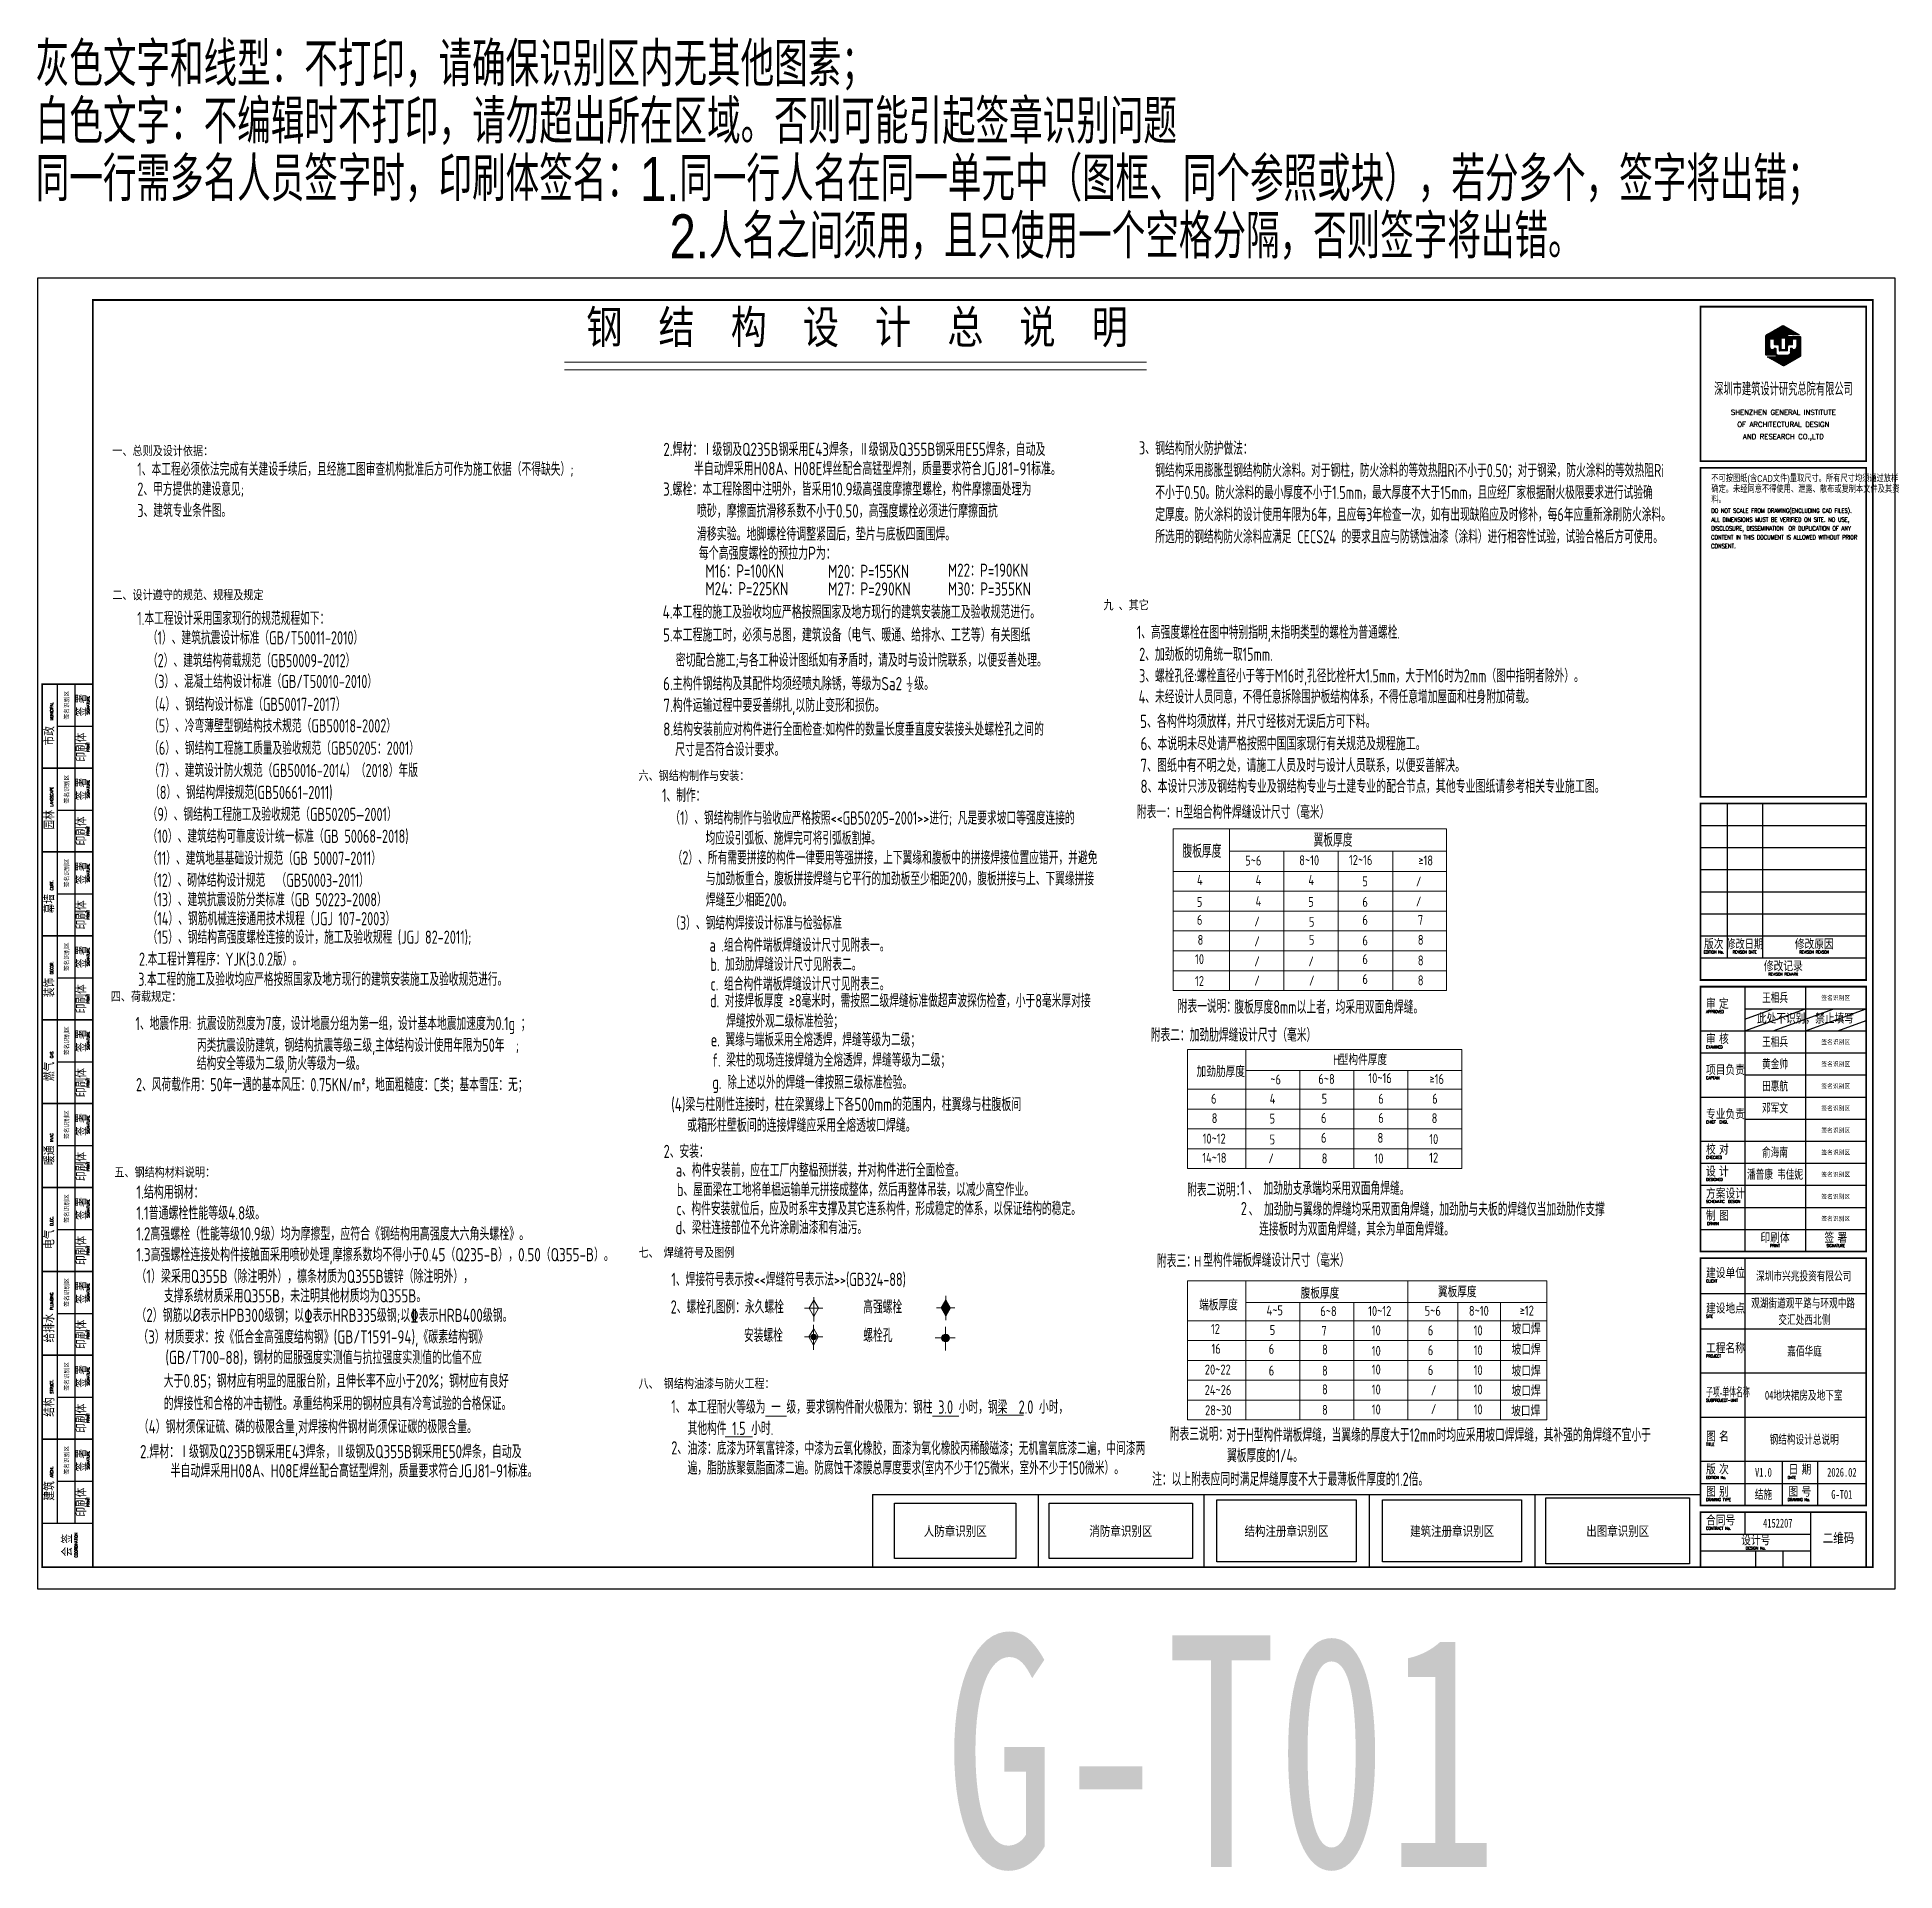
# Model space of a CAD drawing. Header units: millimetres. Extents: x 2983715 to 3067841, y -3476388 to -3393328.
import ezdxf
from ezdxf.enums import TextEntityAlignment as Align

# ---------------------------------------------------------------- set-up
doc = ezdxf.new("R2010")
doc.units = ezdxf.units.MM
doc.header["$LTSCALE"] = 1000
doc.layers.get('0').update_dxf_attribs({"linetype": 'CONTINUOUS'})
for name, color, linetype, lineweight in [('S-TEXT', 32, 'CONTINUOUS', 0), ('深绿线', 7, 'CONTINUOUS', 13), ('白线', 7, 'CONTINUOUS', 9), ('白色', 7, 'CONTINUOUS', 13), ('绿线', 3, 'CONTINUOUS', 5)]:
    doc.layers.add(name, color=color, linetype=linetype, lineweight=lineweight)
for name, color, linetype in [('TK', 4, 'CONTINUOUS'), ('TK-TEXT', 7, 'CONTINUOUS'), ('VHBoundary', 4, 'CONTINUOUS'), ('z-详图标注', 3, 'CONTINUOUS')]:
    doc.layers.add(name, color=color, linetype=linetype)
doc.layers.add('TK-MEMO', color=8, linetype='CONTINUOUS', plot=False)
doc.layers.add('TK-不打印', color=8, linetype='CONTINUOUS', plot=False)
doc.styles.add('-黑体', font='simhei.ttf', dxfattribs={"width": 0.8})
doc.styles.add('11', font='tssdeng.shx', dxfattribs={"width": 0.7, "bigfont": 'tssdchn.shx'})
doc.styles.add('80', font='tssdeng.shx', dxfattribs={"width": 0.8, "bigfont": 'tssdchn.shx'})
doc.styles.add('hzst', font='simsun.ttc', dxfattribs={"width": 0.7})
doc.styles.add('SADITK', font='sadixcsg.shx', dxfattribs={"bigfont": 'AllInOneBig.shx'})
doc.styles.add('SADITK-HT', font='simhei.ttf', dxfattribs={"width": 0.8})
doc.styles.add('SADITK-SX', font='simfang.ttf', dxfattribs={"width": 0.7})
doc.styles.add('SADITK-YW', font='romanc.shx', dxfattribs={"width": 0.7, "bigfont": 'AllInOneBig.shx'})
doc.styles.add('TSSD_Dimension', font='tssdeng.shx', dxfattribs={"width": 0.75, "bigfont": 'Hztxt.shx'})
doc.styles.add('阿茂', font='tssdeng.shx', dxfattribs={"width": 0.8, "bigfont": 'tssdchn.shx'})

msp = doc.modelspace()

# ---------------------------------------------------------------- texts
at = {"layer": 'S-TEXT', "linetype": 'Continuous', "style": 'hzst', "width": 0.7}
msp.add_text('G-T01', height=10500, dxfattribs=at).set_placement((3024835, -3476217))
at = {"layer": '白线'}
for s, height, style, width, p in [('2.焊材：Ⅰ级钢及Q235B钢采用E43焊条，Ⅱ级钢及Q355B钢采用E55焊条，自动及', 600, '阿茂', 0.75, (3012073, -3412302, -62)), ('半自动焊采用H08A、H08E焊丝配合高锰型焊剂，质量要求符合JGJ81-91标准。', 600, '阿茂', 0.75, (3013457, -3413172, -62)), ('3.螺栓：本工程除图中注明外，皆采用10.9级高强度摩擦型螺栓，构件摩擦面处理为', 600, '阿茂', 0.75, (3012061, -3414101, -62)), ('喷砂，摩擦面抗滑移系数不小于0.50，高强度螺栓必须进行摩擦面抗', 600, '阿茂', 0.75, (3013592, -3415089, -62)), ('滑移实验。地脚螺栓待调整紧固后，垫片与底板四面围焊。', 600, '阿茂', 0.75, (3013592, -3416135, -62)), ('每个高强度螺栓的预拉力P为：', 600, '阿茂', 0.75, (3013679, -3417004, -62)), ('M16：P=100KN', 600, '阿茂', 0.75, (3013976, -3417811, -62)), ('M22：P=190KN', 600, '阿茂', 0.75, (3024957, -3417773, -62)), ('M24：P=225KN', 600, '阿茂', 0.75, (3013976, -3418609, -62)), ('M20：P=155KN', 600, '阿茂', 0.75, (3019535, -3417826, -62)), ('M27：P=290KN', 600, '阿茂', 0.75, (3019535, -3418623, -62)), ('M30：P=355KN', 600, '阿茂', 0.75, (3024955, -3418623, -62)), ('4.本工程的施工及验收均应严格按照国家及地方现行的建筑安装施工及验收规范进行。', 600, '阿茂', 0.75, (3012040, -3419666, -62)), ('5.本工程施工时，必须与总图，建筑设备（电气、暖通、给排水、工艺等）有关图纸', 600, '阿茂', 0.75, (3012057, -3420706, -62)), ('密切配合施工;与各工种设计图纸如有矛盾时，请及时与设计院联系，以便妥善处理。', 600, '阿茂', 0.75, (3012634, -3421850, -62)), ('6.主构件钢结构及其配件均须经喷丸除锈，等级为Sa2  级。', 600, '阿茂', 0.75, (3012062, -3422911, -62)), ('7.构件运输过程中要妥善绑扎,以防止变形和损伤。', 600, '阿茂', 0.75, (3012075, -3423893, -62)), ('8.结构安装前应对构件进行全面检查:如构件的数量长度垂直度安装接头处螺栓孔之间的', 600, '阿茂', 0.75, (3012066, -3424975, -62)), ('5、各构件均须放样，并尺寸经核对无误后方可下料。', 600, '阿茂', 0.75, (3033664, -3424623, -62)), ('尺寸是否符合设计要求。', 600, '阿茂', 0.75, (3012605, -3425898, -62)), ('6、本说明未尽处请严格按照中国国家现行有关规范及规程施工。', 600, '阿茂', 0.75, (3033683, -3425630, -62)), ('7、图纸中有不明之处，请施工人员及时与设计人员联系，以便妥善解决。', 600, '阿茂', 0.75, (3033678, -3426616, -62)), ('8、本设计只涉及钢结构专业及钢结构专业与土建专业的配合节点，其他专业图纸请参考相关专业施工图。', 600, '阿茂', 0.75, (3033678, -3427565, -62)), ('H', 482, '80', 0.8, (3035282, -3428676, -62)), ('H', 482, '80', 0.8, (3042400, -3439894, -62)), ('(4)梁与柱刚性连接时，柱在梁翼缘上下各500mm的范围内，柱翼缘与柱腹板间', 600, '阿茂', 0.75, (3012429, -3441972, -62)), ('或箱形柱壁板间的连接焊缝应采用全熔透坡口焊缝。', 600, '阿茂', 0.75, (3013151, -3442916, -62)), ('1.结构用钢材：', 600, '阿茂', 0.75, (2988209, -3445948, -11)), ('1.1普通螺栓性能等级4.8级。', 600, '阿茂', 0.75, (2988209, -3446891, -11)), ('1.2高强螺栓（性能等级10.9级）均为摩擦型，应符合《钢结构用高强度大六角头螺栓》。', 600, '阿茂', 0.75, (2988209, -3447834, -11)), ('1.3高强螺栓连接处构件接触面采用喷砂处理,摩擦系数均不得小于0.45（Q235-B），0.50（Q355-B）。', 600, '阿茂', 0.75, (2988209, -3448778, -11)), ('（1）梁采用Q355B（除注明外），檩条材质为Q355B镀锌（除注明外），', 600, '阿茂', 0.75, (2988209, -3449761, -11)), ('H', 482, '80', 0.8, (3036115, -3449021, -62)), ('支撑系统材质采用Q355B，未注明其他材质均为Q355B。', 600, '阿茂', 0.75, (2989454, -3450640, -11)), ('（2）钢筋以%%C表示HPB300级钢；以%%131表示HRB335级钢;以%%132表示HRB400级钢。', 600, '阿茂', 0.75, (2988208, -3451525, -11)), ('（3）材质要求：按《低合金高强度结构钢》(GB/T1591-94),《碳素结构钢》', 600, '阿茂', 0.75, (2988291, -3452503, -62)), ('(GB/T700-88)，钢材的屈服强度实测值与抗拉强度实测值的比值不应', 600, '阿茂', 0.75, (2989525, -3453433, -62)), ('大于0.85；钢材应有明显的屈服台阶，且伸长率不应小于20%%%；钢材应有良好', 600, '阿茂', 0.75, (2989444, -3454499, -62)), ('的焊接性和合格的冲击韧性。承重结构采用的钢材应具有冷弯试验的合格保证。', 600, '阿茂', 0.75, (2989444, -3455521, -62)), ('（4）钢材须保证硫、磷的极限含量,对焊接构件钢材尚须保证碳的极限含量。', 600, '阿茂', 0.75, (2988314, -3456573, -62)), ('2.焊材：Ⅰ级钢及Q235B钢采用E43焊条，Ⅱ级钢及Q355B钢采用E50焊条，自动及', 600, '阿茂', 0.75, (2988374, -3457697)), ('半自动焊采用H08A、H08E焊丝配合高锰型焊剂，质量要求符合JGJ81-91标准。', 600, '阿茂', 0.75, (2989758, -3458568))]:
    msp.add_text(s, height=height, dxfattribs=dict(at, style=style, width=width)).set_placement(p)
at = {"layer": '白线', "linetype": 'Continuous', "width": 0.7}
for s, height, style, p in [('3、', 600, 'TSSD_Dimension', (3033611, -3412232, -62)), ('钢结构耐火防护做法：', 600, 'TSSD_Dimension', (3034348, -3412255, -62)), ('1、本工程必须依法完成有关建设手续后，且经施工图审查机构批准后方可作为施工依据（不得缺失）;', 600, '11', (2988251, -3413199, -62)), ('钢结构采用膨胀型钢结构防火涂料。对于钢柱，防火涂料的等效热阻Ri不小于0.50；对于钢梁，防火涂料的等效热阻Ri', 600, 'TSSD_Dimension', (3034348, -3413255, -62)), ('2、甲方提供的建设意见;', 600, '11', (2988251, -3414100, -62)), ('不小于0.50。防火涂料的最小厚度不小于1.5mm，最大厚度不大于15mm，且应经厂家根据耐火极限要求进行试验确', 600, 'TSSD_Dimension', (3034348, -3414255, -62)), ('3、建筑专业条件图。', 600, '11', (2988251, -3415069, -62)), ('定厚度。防火涂料的设计使用年限为6年，且应每3年检查一次，如有出现缺陷应及时修补，每6年应重新涂刷防火涂料。', 600, 'TSSD_Dimension', (3034348, -3415255, -62)), ('所选用的钢结构防火涂料应满足 CECS24 的要求且应与防锈蚀油漆（涂料）进行相容性试验，试验合格后方可使用。', 600, 'TSSD_Dimension', (3034348, -3416255, -62)), ('1.本工程设计采用国家现行的规范规程如下：', 600, '11', (2988251, -3419957, -62)), ('（1）、建筑抗震设计标准（GB/T50011-2010）', 600, 'TSSD_Dimension', (2988727, -3420836, -62)), ('1、高强度螺栓在图中特别指明,未指明类型的螺栓为普通螺栓.', 600, 'TSSD_Dimension', (3033511, -3420584, -62)), ('（2）、建筑结构荷载规范（GB50009-2012）', 600, 'TSSD_Dimension', (2988731, -3421868, -62)), ('2、加劲板的切角统一取15mm.', 600, 'TSSD_Dimension', (3033620, -3421584, -62)), ('（3）、混凝土结构设计标准（GB/T50010-2010）', 600, 'TSSD_Dimension', (2988759, -3422813, -62)), ('3、螺栓孔径:螺栓直径小于等于M16时,孔径比栓杆大1.5mm，大于M16时为2mm（图中指明者除外）。', 600, 'TSSD_Dimension', (3033617, -3422558, -62)), ('1', 300, 'TSSD_Dimension', (3023155, -3422583, -113)), ('2', 300, 'TSSD_Dimension', (3023155, -3422976, -113)), ('4、未经设计人员同意，不得任意拆除围护板结构体系，不得任意增加屋面和柱身附加荷载。', 600, 'TSSD_Dimension', (3033597, -3423507, -62)), ('（4）、钢结构设计标准（GB50017-2017）', 600, 'TSSD_Dimension', (2988787, -3423850, -62)), ('（5）、冷弯薄壁型钢结构技术规范（GB50018-2002）', 600, 'TSSD_Dimension', (2988786, -3424823, -62)), ('（6）、钢结构工程施工质量及验收规范（GB50205：2001）', 600, 'TSSD_Dimension', (2988789, -3425834, -62)), ('（7）、建筑设计防火规范（GB50016-2014）（2018）年版', 600, 'TSSD_Dimension', (2988796, -3426844, -62)), ('（8）、钢结构焊接规范(GB50661-2011)', 600, 'TSSD_Dimension', (2988828, -3427840, -62)), ('1、制作：', 600, 'TSSD_Dimension', (3012012, -3427973, 1039)), ('附表一：', 600, 'TSSD_Dimension', (3033513, -3428727, -62)), ('型组合构件焊缝设计尺寸（毫米）', 600, 'TSSD_Dimension', (3035620, -3428732, -62)), ('（9）、钢结构工程施工及验收规范（GB50205—2001）', 600, 'TSSD_Dimension', (2988719, -3428834, -62)), ('（1）、钢结构制作与验收应严格按照<<GB50205-2001>>进行; 凡是要求坡口等强度连接的', 600, 'TSSD_Dimension', (3012389, -3428997, -113)), ('（10）、建筑结构可靠度设计统一标准（GB 50068-2018)', 600, 'TSSD_Dimension', (2988719, -3429825, -62)), ('均应设引弧板、施焊完可将引弧板割掉。', 600, 'TSSD_Dimension', (3013982, -3429913, -113)), ('翼板厚度', 600, 'TSSD_Dimension', (3041518, -3429996, -62)), ('（11）、建筑地基基础设计规范（GB 50007-2011）', 600, 'TSSD_Dimension', (2988719, -3430822, -62)), (' （2）、所有需要拼接的构件一律要用等强拼接，上下翼缘和腹板中的拼接焊接位置应错开，并避免', 600, 'TSSD_Dimension', (3012237, -3430800, -113)), ('腹板厚度', 600, 'TSSD_Dimension', (3035580, -3430501, -62)), ('（12）、砌体结构设计规范  （GB50003-2011）', 600, 'TSSD_Dimension', (2988719, -3431818, -62)), ('与加劲板重合，腹板拼接焊缝与它平行的加劲板至少相距200，腹板拼接与上、下翼缘拼接', 600, 'TSSD_Dimension', (3014000, -3431748, -113)), ('（13）、建筑抗震设防分类标准（GB 50223-2008）', 600, 'TSSD_Dimension', (2988719, -3432696, -62)), ('焊缝至少相距200。', 600, 'TSSD_Dimension', (3014000, -3432709, -113)), ('（14）、钢筋机械连接通用技术规程（JGJ 107-2003）', 600, 'TSSD_Dimension', (2988719, -3433557, -62)), ('（3）、钢结构焊接设计标准与检验标准', 600, 'TSSD_Dimension', (3012382, -3433754, -113)), ('（15）、钢结构高强度螺栓连接的设计，施工及验收规程 (JGJ 82-2011);', 600, 'TSSD_Dimension', (2988719, -3434396, -62)), ('2.本工程计算程序：YJK(3.0.2版）。', 600, '11', (2988324, -3435390, -11)), ('a .组合构件端板焊缝设计尺寸见附表一。', 600, 'TSSD_Dimension', (3014163, -3434756, -113)), ('3.本工程的施工及验收均应严格按照国家及地方现行的建筑安装施工及验收规范进行。', 600, '11', (2988290, -3436303, -11)), ('b. 加劲肋焊缝设计尺寸见附表二。', 600, 'TSSD_Dimension', (3014203, -3435624, -113)), ('c. 组合构件端板焊缝设计尺寸见附表三。', 600, 'TSSD_Dimension', (3014208, -3436514, -113)), ('d. 对接焊板厚度 ≥8毫米时，需按照二级焊缝标准做超声波探伤检查，小于8毫米厚对接', 600, 'TSSD_Dimension', (3014187, -3437278, -113)), ('附表一说明：', 600, 'TSSD_Dimension', (3035364, -3437530, -62)), (' 腹板厚度8mm以上者，均采用双面角焊缝。', 600, 'TSSD_Dimension', (3037676, -3437562, -62)), ('1、地震作用: 抗震设防烈度为7度，设计地震分组为第一组，设计基本地震加速度为0.1g ；', 600, 'TSSD_Dimension', (2988168, -3438306, -62)), ('焊缝按外观二级标准检验；', 600, 'TSSD_Dimension', (3014919, -3438197, -113)), ('附表二：加劲肋焊缝设计尺寸（毫米）', 600, 'TSSD_Dimension', (3034143, -3438830, -62)), ('丙类抗震设防建筑，钢结构抗震等级三级,主体结构设计使用年限为50年  ;', 600, 'TSSD_Dimension', (2990947, -3439291, -62)), ('e. 翼缘与端板采用全熔透焊，焊缝等级为二级；', 600, 'TSSD_Dimension', (3014219, -3439043, -113)), ('结构安全等级为二级,防火等级为一级。', 600, 'TSSD_Dimension', (2990947, -3440116, -62)), (' f. 梁柱的现场连接焊缝为全熔透焊，焊缝等级为二级；', 600, 'TSSD_Dimension', (3014033, -3439963, -113)), ('加劲肋厚度', 500, 'TSSD_Dimension', (3036222, -3440431, -62)), ('型构件厚度', 500, 'TSSD_Dimension', (3042659, -3439894, -62)), ('2、风荷载作用：50年一遇的基本风压：0.75KN/m%%1402%%141，地面粗糙度：C类；基本雪压：无；', 600, 'TSSD_Dimension', (2988192, -3441076, -62)), ('g. 除上述以外的焊缝一律按照三级标准检验。', 600, 'TSSD_Dimension', (3014291, -3440975, -113)), ('2、安装：', 600, 'TSSD_Dimension', (3012089, -3444100, -113)), ('a、构件安装前，应在工厂内整榀预拼装，并对构件进行全面检查。', 600, 'TSSD_Dimension', (3012639, -3444949, -113)), ('b、屋面梁在工地将单榀运输单元拼接成整体，然后再整体吊装，以减少高空作业。', 600, 'TSSD_Dimension', (3012687, -3445828, -113)), ('附表二说明：', 600, 'TSSD_Dimension', (3035789, -3445841, -62)), ('1', 600, 'TSSD_Dimension', (3038203, -3445758, -62)), ('、 加劲肋支承端均采用双面角焊缝。', 600, 'TSSD_Dimension', (3038551, -3445776, -62)), ('c、构件安装就位后，应及时系牢支撑及其它连系构件，形成稳定的体系，以保证结构的稳定。', 600, 'TSSD_Dimension', (3012664, -3446691, -113)), ('2', 600, 'TSSD_Dimension', (3038224, -3446687, -62)), ('、 加劲肋与翼缘的焊缝均采用双面角焊缝，加劲肋与夫板的焊缝仅当加劲肋作支撑', 600, 'TSSD_Dimension', (3038577, -3446720, -62)), ('d、梁柱连接部位不允许涂刷油漆和有油污。', 600, 'TSSD_Dimension', (3012629, -3447550, -113)), ('连接板时为双面角焊缝，其余为单面角焊缝。', 600, 'TSSD_Dimension', (3039053, -3447617, -62)), ('附表三：', 600, 'TSSD_Dimension', (3034427, -3449066, -62)), ('型构件端板焊缝设计尺寸（毫米）', 600, 'TSSD_Dimension', (3036525, -3449030, -62)), ('1、焊接符号表示按<<焊缝符号表示法>>(GB324-88)', 600, 'TSSD_Dimension', (3012437, -3449898, -62)), ('腹板厚度', 500, 'TSSD_Dimension', (3040933, -3450470, -62)), ('翼板厚度', 500, 'TSSD_Dimension', (3047151, -3450409, -62)), ('2、螺栓孔图例：永久螺栓                       ', 600, 'TSSD_Dimension', (3012406, -3451143, -62)), (' 高强螺栓', 600, 'TSSD_Dimension', (3020872, -3451143, -62)), ('端板厚度', 500, 'TSSD_Dimension', (3036338, -3451003, -62)), ('坡口焊', 500, 'TSSD_Dimension', (3050487, -3452092, -62)), (' 安装螺栓                         ', 600, 'TSSD_Dimension', (3015467, -3452437, -62)), (' 螺栓孔', 600, 'TSSD_Dimension', (3020872, -3452434, -62)), ('坡口焊', 500, 'TSSD_Dimension', (3050487, -3453020, -62)), ('坡口焊', 500, 'TSSD_Dimension', (3050487, -3453995, -62)), ('1、', 600, 'TSSD_Dimension', (3012432, -3455656, -62)), ('本工程耐火等级为%%U 一 %%U级，要求钢构件耐火极限为：钢柱%%U 3.0 %%U小时，钢梁  2.0 小时，', 600, 'TSSD_Dimension', (3013169, -3455679, -62)), ('坡口焊', 500, 'TSSD_Dimension', (3050487, -3454895, -62)), ('坡口焊', 500, 'TSSD_Dimension', (3050471, -3455803, -62)), ('其他构件 1.5 小时. ', 600, 'TSSD_Dimension', (3013169, -3456648, -62)), ('附表三说明：', 600, 'TSSD_Dimension', (3035006, -3456907, -62)), ('对于H型构件端板焊缝，当翼缘的厚度大于12mm时均应采用坡口焊焊缝，其补强的角焊缝不宜小于', 600, 'TSSD_Dimension', (3037578, -3456945, -62)), ('2、', 600, 'TSSD_Dimension', (3012432, -3457528, -62)), ('油漆：底漆为环氧富锌漆，中漆为云氧化橡胶，面漆为氧化橡胶丙稀酸磁漆；无机富氧底漆二遍，中间漆两', 600, 'TSSD_Dimension', (3013169, -3457550, -62)), ('翼板厚度的1/4。', 600, 'TSSD_Dimension', (3037599, -3457881, -62)), ('遍，脂肪族聚氨脂面漆二遍。防腐蚀干漆膜总厚度要求(室内不少于125微米，室外不少于150微米）。', 600, 'TSSD_Dimension', (3013169, -3458437, -62)), ('注：以上附表应同时满足焊缝厚度不大于最薄板件厚度的1.2倍。', 600, 'TSSD_Dimension', (3034209, -3458950, -62))]:
    msp.add_text(s, height=height, dxfattribs=dict(at, style=style)).set_placement(p)
at = {"layer": '白色', "color": 4, "style": '-黑体', "width": 0.8}
msp.add_text('钢  结  构  设  计  总  说  明', height=1500, dxfattribs=at).set_placement((3020845, -3406454, -62), align=Align.MIDDLE_CENTER)
at = {"layer": '白色', "color": 3, "style": '-黑体', "width": 0.8}
for s, height, p in [('一、总则及设计依据：', 418.2, (2987121, -3412265, -62)), ('二、设计遵守的规范、规程及规定', 418.18, (2987121, -3418794, -62)), ('九 、其它', 418.2, (3032004, -3419250, -62)), ('六、钢结构制作与安装：', 418.18, (3010950, -3426980, -62)), ('四、荷载规定：', 418.2, (2987051, -3436983, -62)), ('五、钢结构材料说明：', 418.2, (2987210, -3444940, -62)), ('七、 焊缝符号及图例', 418.2, (3010950, -3448580, -62)), ('八、 钢结构油漆与防火工程：', 418.18, (3010950, -3454515, -62))]:
    msp.add_text(s, height=height, dxfattribs=at).set_placement(p)
at = {"layer": '绿线', "style": '阿茂', "width": 0.8}
for s, p in [('5~6', (3038422, -3430850, -62)), ('8~10', (3040869, -3430838, -62)), ('12~16', (3043120, -3430825, -62)), ('%%14718', (3046263, -3430846, -62)), ('4', (3036239, -3431732, -62)), ('4', (3038893, -3431732, -62)), ('4', (3041284, -3431732, -62)), ('5', (3043725, -3431790, -62)), ('/', (3046155, -3431800, -62)), ('5', (3036230, -3432722, -62)), ('4', (3038893, -3432693, -62)), ('5', (3041276, -3432722, -62)), ('6', (3043730, -3432722, -62)), ('/', (3046155, -3432704, -62)), ('6', (3036235, -3433538, -62)), ('/', (3038835, -3433610, -62)), ('5', (3041305, -3433626, -62)), ('6', (3043730, -3433538, -62)), ('7', (3046239, -3433538, -62)), ('8', (3036265, -3434442, -62)), ('5', (3041305, -3434442, -62)), ('6', (3043730, -3434471, -62)), ('8', (3046239, -3434442, -62)), ('10', (3036151, -3435316, -62)), ('/', (3038835, -3434510, -62)), ('6', (3043730, -3435316, -62)), ('/', (3038835, -3435414, -62)), ('/', (3041284, -3435414, -62)), ('8', (3046239, -3435374, -62)), ('12', (3036151, -3436307, -62)), ('/', (3038835, -3436288, -62)), ('/', (3041314, -3436288, -62)), ('6', (3043730, -3436219, -62)), ('8', (3046239, -3436277, -62)), ('~6', (3039559, -3440765, -62)), ('6~8', (3041735, -3440743, -62)), ('10~16', (3043999, -3440705, -62)), ('%%14716', (3046770, -3440745, -62)), ('6', (3036873, -3441638, -62)), ('4', (3039532, -3441640, -62)), ('5', (3041885, -3441638, -62)), ('6', (3044448, -3441638, -62)), ('6', (3046887, -3441638, -62)), ('8', (3036904, -3442520, -62)), ('5', (3039523, -3442536, -62)), ('6', (3041854, -3442510, -62)), ('6', (3044448, -3442510, -62)), ('8', (3046865, -3442520, -62)), ('10~12', (3036493, -3443447, -62)), ('5', (3039523, -3443486, -62)), ('6', (3041854, -3443408, -62)), ('8', (3044414, -3443411, -62)), ('10', (3046757, -3443468, -62)), ('14~18', (3036479, -3444314, -62)), ('/', (3039473, -3444337, -62)), ('8', (3041885, -3444342, -62)), ('10', (3044275, -3444341, -62)), ('12', (3046755, -3444307, -62)), ('4~5', (3039388, -3451226, -62)), ('6~8', (3041822, -3451263, -62)), ('10~12', (3043990, -3451255, -62)), ('5~6', (3046550, -3451247, -62)), ('8~10', (3048552, -3451247, -62)), ('%%14712', (3050853, -3451238, -62)), ('12', (3036870, -3452067, -62)), ('5', (3039532, -3452114, -62)), ('10', (3044154, -3452131, -62)), ('6', (3046692, -3452131, -62)), ('10', (3048766, -3452131, -62)), ('16', (3036895, -3452963, -62)), ('6', (3039487, -3452971, -62)), ('7', (3041869, -3452155, -62)), ('8', (3041901, -3453000, -62)), ('10', (3044154, -3453059, -62)), ('6', (3046692, -3453031, -62)), ('10', (3048766, -3453031, -62)), ('20~22', (3036594, -3453907, -62)), ('6', (3039487, -3453952, -62)), ('8', (3041901, -3453955, -62)), ('10', (3044154, -3453908, -62)), ('6', (3046692, -3453931, -62)), ('10', (3048766, -3453931, -62)), ('24~26', (3036586, -3454834, -62)), ('8', (3041901, -3454804, -62)), ('10', (3044154, -3454810, -62)), ('/', (3046831, -3454848, -62)), ('10', (3048765, -3454810, -62)), ('28~30', (3036603, -3455749, -62)), ('8', (3041901, -3455732, -62)), ('10', (3044154, -3455712, -62)), ('/', (3046831, -3455697, -62)), ('10', (3048765, -3455712, -62))]:
    msp.add_text(s, height=450, dxfattribs=at).set_placement(p)

# ---------------------------------------------------------------- blocks, each defined once
blk = doc.blocks.new('template_31-施工图_A1_A1_0.0000_96bfb8f6bf39ce896c2a6bb48d8e90ee')
at = {"layer": 'TK'}
h = blk.add_hatch(dxfattribs=at)
h.set_pattern_fill('ANSI31', color=256, scale=0.01)
h.set_pattern_definition([(45, (-99.879704, 188.385258), (-0.01122532015, 0.01122532015), [])])
h.paths.add_polyline_path([(792.5, 568.33), (797.81, 568.33), (791, 572.26, 0.267949), (790, 572.26), (783, 568.22, 0.267949), (782.5, 567.36), (782.5, 559.09), (787.3, 559.09), (787.3, 558.29), (783.19, 558.29), (790, 554.36, 0.267949), (791, 554.36), (798.5, 558.69), (798.5, 567.53), (792.5, 567.53)])
h.paths.add_polyline_path([(789.45, 566.74), (791.55, 566.74), (791.55, 561.54), (789.45, 561.54)], flags=16)
h.paths.add_polyline_path([(786.35, 566.24), (786.35, 563.74), (787.9, 563.74, -0.447181), (788.55, 563.19), (788.55, 560.94), (790.5, 560.94), (792.45, 560.94), (792.45, 563.16, -0.463799), (793.1, 563.74), (794.65, 563.74), (794.65, 566.24), (796.55, 566.24), (796.55, 562.79, -0.414214), (795.3, 561.54), (794.65, 561.54), (794.65, 562.24), (793.75, 562.24), (793.75, 560.29, -0.414214), (792.5, 559.04), (790.5, 559.04), (788.5, 559.04, -0.414214), (787.25, 560.29), (787.25, 562.24), (786.35, 562.24), (786.35, 561.54), (785.7, 561.54, -0.414214), (784.45, 562.79), (784.45, 566.24)], flags=16)
for p, q in [((2, 30), (2, 410)), ((9, 30), (9, 410)), ((17, 30), (17, 410)), ((9, 391), (25, 391)), ((765, 356), (765, 286)), ((781, 356), (781, 286)), ((9, 353), (25, 353)), ((753, 346), (828, 346)), ((753, 336), (828, 336)), ((753, 326), (828, 326)), ((9, 315), (25, 315)), ((753, 316), (828, 316)), ((753, 306), (828, 306)), ((753, 296), (828, 296)), ((753, 286), (828, 286)), ((9, 277), (25, 277)), ((773, 273), (773, 153)), ((800.5, 273), (800.5, 153)), ((773, 263), (828, 263)), ((753, 253), (828, 253)), ((9, 239), (25, 239)), ((753, 243), (828, 243)), ((773, 233), (828, 233)), ((753, 223), (828, 223)), ((773, 213), (828, 213)), ((753, 203), (828, 203)), ((9, 201), (25, 201)), ((753, 193), (828, 193)), ((753, 183), (828, 183)), ((753, 173), (828, 173)), ((9, 163), (25, 163)), ((753, 163), (828, 163)), ((773, 150), (773, 38)), ((753, 134), (828, 134)), ((9, 125), (25, 125)), ((753, 118), (828, 118)), ((753, 98), (828, 98)), ((9, 87), (25, 87)), ((753, 78), (828, 78)), ((753, 58), (828, 58)), ((790, 58), (790, 38)), ((806, 58), (806, 38)), ((9, 49), (25, 49)), ((753, 48), (828, 48)), ((773, 35), (773, 25)), ((803, 10), (803, 35)), ((753, 25), (803, 25)), ((753, 17.5), (803, 17.5)), ((778, 10), (778, 17.5)), ((790.5, 10), (790.5, 17.5))]:
    blk.add_line(p, q, dxfattribs=at)
for points in [[(0, 594), (841, 594), (841, 0), (0, 0)], [(2, 372), (25, 372), (25, 410), (2, 410)], [(2, 334), (25, 334), (25, 372), (2, 372)], [(2, 296), (25, 296), (25, 334), (2, 334)], [(2, 258), (25, 258), (25, 296), (2, 296)], [(2, 220), (25, 220), (25, 258), (2, 258)], [(2, 182), (25, 182), (25, 220), (2, 220)], [(2, 144), (25, 144), (25, 182), (2, 182)], [(2, 106), (25, 106), (25, 144), (2, 144)], [(2, 68), (25, 68), (25, 106), (2, 106)], [(2, 30), (25, 30), (25, 68), (2, 68)]]:
    blk.add_lwpolyline(points, close=True, dxfattribs=at)
at = {"layer": 'TK', "const_width": 0.8}
blk.add_lwpolyline([(25, 584), (25, 10), (831, 10), (831, 584)], close=True, dxfattribs=at)
at = {"layer": 'TK', "color": 4, "const_width": 0.8}
for points in [[(753, 581), (828, 581), (828, 511), (753, 511)], [(753, 359), (828, 359), (828, 508), (753, 508)], [(25, 10), (2, 10), (2, 410), (25, 410)], [(753, 276), (828, 276), (828, 356), (753, 356)], [(753, 153), (828, 153), (828, 273), (753, 273)], [(753, 38), (828, 38), (828, 150), (753, 150)], [(753, 35), (828, 35), (828, 10), (753, 10)]]:
    blk.add_lwpolyline(points, close=True, dxfattribs=at)
at = {"layer": 'TK-MEMO'}
for points in [[(388, 39), (443, 39), (443, 14), (388, 14)], [(458, 39), (523, 39), (523, 14), (458, 14)], [(534, 40.5), (597, 40.5), (597, 12.5), (534, 12.5)], [(609, 40.5), (672, 40.5), (672, 12.5), (609, 12.5)], [(683, 41.5), (748, 41.5), (748, 11.5), (683, 11.5)]]:
    blk.add_lwpolyline(points, close=True, dxfattribs=at)
at = {"layer": 'TK-不打印'}
for p, q in [((773, 253), (800.5, 263)), ((773, 258.32), (785.87, 263)), ((785.87, 253), (813.37, 263)), ((800.5, 253), (828, 263)), ((815.13, 253), (828, 257.68)), ((378, 43), (753, 43)), ((378, 43), (378, 10)), ((453, 43), (453, 10)), ((528, 43), (528, 10)), ((603, 43), (603, 10)), ((678, 43), (678, 10))]:
    blk.add_line(p, q, dxfattribs=at)
at = {"layer": 'VHBoundary'}
blk.add_lwpolyline([(0, 594), (841, 594), (841, 0), (0, 0)], close=True, dxfattribs=at)
at = {"layer": 'TK'}
for s, height, style, width, p in [('深圳市建筑设计研究总院有限公司 ', 5.2, 'SADITK-HT', 0.575, (791.6, 541.3)), ('EDITION No.', 1.3, 'SADITK-YW', 0.8, (759, 288)), ('修改日期', 4, 'SADITK', 0.8, (773, 290)), ('REVISON DATE', 1.3, 'SADITK-YW', 0.8, (773, 288)), ('REVISON REASON', 1.3, 'SADITK-YW', 0.9, (804.5, 288)), ('REVISON REMARK', 1.3, 'SADITK-YW', 0.9, (790.5, 278)), ('PRINT', 1.3, 'SADITK-YW', 0.9, (786.75, 155)), ('SIGNATURE', 1.3, 'SADITK-YW', 0.9, (814.25, 155)), ('DESIGN No.', 1.3, 'SADITK-YW', 0.9, (778, 18))]:
    blk.add_text(s, height=height, dxfattribs=dict(at, style=style, width=width)).set_placement(p, align=Align.CENTER)
for s, height, style, p in [('SHENZHEN GENERAL INSTITUTE', 2.3, 'SADITK-YW', (790.5, 532)), ('OF ARCHITECTURAL DESIGN', 2.3, 'SADITK-YW', (790.5, 526.5)), ('AND RESEARCH CO.,LTD', 2.3, 'SADITK-YW', (790.5, 521)), ('版次', 4, 'SADITK', (759, 290)), ('修改原因', 4, 'SADITK', (804.5, 290)), ('修改记录', 4, 'SADITK', (790.5, 280)), ('印刷体', 4, 'SADITK', (786.75, 157)), ('签 署', 4, 'SADITK', (814.25, 157)), ('日 期', 4, 'SADITK', (798, 52)), ('图 号', 4, 'SADITK', (798, 42)), ('设计号', 4, 'SADITK', (778, 20))]:
    blk.add_text(s, height=height, dxfattribs=dict(at, style=style)).set_placement(p, align=Align.CENTER)
for s, height, style, width, p in [('不可按图纸(含CAD文件)量取尺寸。所有尺寸均须通过放样', 3.15, 'SADITK', 0.8, (757.86, 501.57)), ('确定。未经同意不得使用、泄露、散布或复制本文件及其资', 3.15, 'SADITK', 0.8, (757.9, 496.75)), ('料。', 3.15, 'SADITK', 0.8, (757.9, 491.97)), ('DO NOT SCALE FROM DRAWING(ENCLUDING CAD FILES).', 2, 'SADITK-YW', 0.7, (757.87, 487.62)), ('ALL DIMENSIONS MUST BE VERIFIED ON SITE. NO USE,', 2, 'SADITK-YW', 0.7, (757.93, 483.54)), ('DISCLOSURE, DISSEMINATION  OR DUPLICATION OF ANY', 2, 'SADITK-YW', 0.7, (757.87, 479.54)), ('CONTENT IN THIS DOCUMENT IS ALLOWED WITHOUT PRIOR', 2, 'SADITK-YW', 0.7, (757.8, 475.54)), ('CONSENT.', 2, 'SADITK-YW', 0.7, (757.8, 471.54)), ('APPROVED', 1.3, 'SADITK-YW', 0.9, (755.5, 261)), ('EXAMINED', 1.3, 'SADITK-YW', 0.9, (755.5, 245)), ('CAPTAIN', 1.3, 'SADITK-YW', 0.9, (755.5, 231)), ('CHIEF  ENGI.', 1.3, 'SADITK-YW', 0.9, (755.5, 211)), ('CHECKED', 1.3, 'SADITK-YW', 0.9, (755.5, 195)), ('DESIGNED', 1.3, 'SADITK-YW', 0.9, (755.5, 185)), ('SCHEMATIC  DESIGN', 1.3, 'SADITK-YW', 0.8, (755.5, 175)), ('DRAWN', 1.3, 'SADITK-YW', 0.9, (756, 165)), ('CLIENT', 1.3, 'SADITK-YW', 0.9, (755.5, 139)), ('SITE', 1.3, 'SADITK-YW', 0.9, (755.5, 123)), ('PROJECT', 1.3, 'SADITK-YW', 0.9, (755.5, 105)), ('子项-单体名称', 4, 'SADITK', 0.6, (755.5, 87)), ('SUBPROJECT-UNIT', 1.3, 'SADITK-YW', 0.8, (755.5, 85)), ('TITLE', 1.3, 'SADITK-YW', 0.9, (755.5, 65)), ('EDITION No.', 1.3, 'SADITK-YW', 0.9, (755.5, 50)), ('DATE', 1.3, 'SADITK-YW', 0.9, (792.5, 50)), ('DRAWING TYPE', 1.3, 'SADITK-YW', 0.9, (755.5, 40)), ('DRAWING No.', 1.3, 'SADITK-YW', 0.9, (792.5, 40)), ('CONTRACT No.', 1.3, 'SADITK-YW', 0.9, (755.5, 27))]:
    blk.add_text(s, height=height, dxfattribs=dict(at, style=style, width=width)).set_placement(p)
at = {"layer": 'TK', "style": 'SADITK'}
for s, p in [('签 署', (22, 400.5)), ('印刷体', (22, 381.5)), ('签 署', (22, 362.5)), ('印刷体', (22, 343.5)), ('签 署', (22, 324.5)), ('印刷体', (22, 305.5)), ('签 署', (22, 286.5)), ('印刷体', (22, 267.5)), ('签 署', (22, 248.5)), ('印刷体', (22, 229.5)), ('签 署', (22, 210.5)), ('印刷体', (22, 191.5)), ('签 署', (22, 172.5)), ('印刷体', (22, 153.5)), ('签 署', (22, 134.5)), ('印刷体', (22, 115.5)), ('签 署', (22, 96.5)), ('印刷体', (22, 77.5)), ('签 署', (22, 58.5)), ('印刷体', (22, 39.5))]:
    blk.add_text(s, height=4, rotation=90, dxfattribs=at).set_placement(p, align=Align.CENTER)
at = {"layer": 'TK', "style": 'SADITK-YW', "width": 0.9}
for s, p in [('SIGNATURE', (23.5, 400.5)), ('PRINT', (23.5, 381.5)), ('SIGNATURE', (23.5, 362.5)), ('PRINT', (23.5, 343.5)), ('SIGNATURE', (23.5, 324.5)), ('PRINT', (23.5, 305.5)), ('SIGNATURE', (23.5, 286.5)), ('PRINT', (23.5, 267.5)), ('SIGNATURE', (23.5, 248.5)), ('PRINT', (23.5, 229.5)), ('SIGNATURE', (23.5, 210.5)), ('PRINT', (23.5, 191.5)), ('SIGNATURE', (23.5, 172.5)), ('PRINT', (23.5, 153.5)), ('SIGNATURE', (23.5, 134.5)), ('PRINT', (23.5, 115.5)), ('SIGNATURE', (23.5, 96.5)), ('PRINT', (23.5, 77.5)), ('SIGNATURE', (23.5, 58.5)), ('PRINT', (23.5, 39.5)), ('COORDINATION', (18, 20))]:
    blk.add_text(s, height=1.3, rotation=90, dxfattribs=at).set_placement(p, align=Align.CENTER)
for s, p in [('   MUNICIPAL', (7, 391)), ('  LANDSCAPE', (7, 353)), ('  CURT.', (7, 315)), ('  DECOR.', (7, 277)), ('  GAS', (7, 239)), ('  HVAC', (7, 201)), ('  ELEC.', (7, 163)), ('  PLUMBING', (7, 125)), ('  STRUCT.', (7, 87)), ('  ARCHI.', (7, 49))]:
    blk.add_text(s, height=1.3, rotation=90, dxfattribs=at).set_placement(p)
at = {"layer": 'TK', "style": 'SADITK'}
for s, p in [('市政', (7.5, 391)), ('园林', (7.5, 353)), ('幕墙', (7.5, 315)), ('装饰', (7.5, 277)), ('燃气', (7.5, 239)), ('暖通', (7.5, 201)), ('电气', (7.5, 163)), ('给排水', (7.5, 125)), ('结构', (7.5, 87)), ('建筑', (7.5, 49))]:
    blk.add_text(s, height=4, rotation=90, dxfattribs=at).set_placement(p, align=Align.RIGHT)
for s, p in [('审 定', (755.5, 263)), ('审 核', (755.5, 247)), ('项目负责', (755.5, 233)), ('专业负责', (755.5, 213)), ('校 对', (755.5, 197)), ('设 计', (755.5, 187)), ('方案设计', (755.5, 177)), ('制 图', (755.5, 167)), ('建设单位', (755.5, 141)), ('建设地点', (755.5, 125)), ('工程名称', (755.5, 107)), ('图 名', (755.5, 67)), ('版 次', (755.5, 52.1)), ('图 别', (755.5, 42)), ('合同号', (755.5, 29))]:
    blk.add_text(s, height=4, dxfattribs=at).set_placement(p)
blk.add_text('会 签', height=4, rotation=90, dxfattribs=at).set_placement((13, 20), align=Align.MIDDLE)
at = {"layer": 'TK-MEMO', "style": 'SADITK', "width": 0.8}
for s, p in [('灰色文字和线型：不打印，请确保识别区内无其他图素；', (-0.9, 674.83)), ('白色文字：不编辑时不打印，请勿超出所在区域。否则可能引起签章识别问题', (-0.88, 648.83)), ('同一行需多名人员签字时，印刷体签名：1.同一行人名在同一单元中（图框、同个参照或块），若分多个，签字将出错；', (-0.88, 622.83)), ('2.人名之间须用，且只使用一个空格分隔，否则签字将出错。', (286.12, 596.83))]:
    blk.add_text(s, height=20, dxfattribs=at).set_placement(p, align=Align.BOTTOM_LEFT)
at = {"layer": 'TK-MEMO', "style": 'SADITK'}
for p in [(13, 400.5), (13, 362.5), (13, 324.5), (13, 286.5), (13, 248.5), (13, 210.5), (13, 172.5), (13, 134.5), (13, 96.5), (13, 58.5)]:
    blk.add_text('签名识别区', height=2, rotation=90, dxfattribs=at).set_placement(p, align=Align.MIDDLE)
for s, height, p in [('签名识别区', 2, (814.25, 268)), ('签名识别区', 2, (814.25, 248)), ('签名识别区', 2, (814.25, 238)), ('签名识别区', 2, (814.25, 228)), ('签名识别区', 2, (814.25, 218)), ('签名识别区', 2, (814.25, 208)), ('签名识别区', 2, (814.25, 198)), ('签名识别区', 2, (814.25, 188)), ('签名识别区', 2, (814.25, 178)), ('签名识别区', 2, (814.25, 168)), ('人防章识别区', 5, (415.5, 26.5)), ('消防章识别区', 5, (490.5, 26.5)), ('结构注册章识别区', 5, (565.5, 26.5)), ('建筑注册章识别区', 5, (640.5, 26.5)), ('出图章识别区', 5, (715.5, 26.5))]:
    blk.add_text(s, height=height, dxfattribs=at).set_placement(p, align=Align.MIDDLE)
blk.add_text('二维码', height=5, dxfattribs=at).set_placement((808.35, 20.59))
at = {"layer": 'TK-TEXT', "style": 'SADITK-SX', "width": 0.7}
for tag, p in [('市政会签', (13, 381.5)), ('园林会签', (13, 343.5)), ('幕墙会签', (13, 305.5)), ('装饰会签', (13, 267.5)), ('燃气会签', (13, 229.5)), ('暖通会签', (13, 191.5)), ('电气会签', (13, 153.5)), ('给排水会签', (13, 115.5)), ('结构会签', (13, 77.5)), ('建筑会签', (13, 39.5))]:
    blk.add_attdef(tag, text='', height=4, rotation=90, dxfattribs=at).set_placement(p, align=Align.MIDDLE_CENTER)
for tag, height, p in [('专业审定', 4, (786.75, 268)), ('专业审核', 4, (786.75, 248)), ('项目负责1', 4, (786.75, 238)), ('项目负责2', 4, (786.75, 228)), ('专业负责1', 4, (786.75, 218)), ('专业负责2', 4, (786.75, 208)), ('专业校对', 4, (786.75, 198)), ('专业设计', 4, (786.75, 188)), ('方案设计', 4, (786.75, 178)), ('专业制图', 4, (786.75, 168)), ('建设单位_001', 4, (800.5, 140)), ('建设地点_001', 4, (800.5, 124)), ('工程名称_001', 4, (800.5, 106)), ('子项名称_001', 4, (800.5, 86)), ('图纸名称_001', 4, (800.5, 66)), ('版次', 4, (781.5, 53)), ('日期', 4, (817, 53)), ('图别', 4, (781.5, 43)), ('图号', 4, (817, 43)), ('合同号', 4, (788, 30)), ('项目编号1', 2, (765.6, 13.44)), ('设计阶段编号1', 2, (783.78, 13.61)), ('子项编号1', 2, (796.28, 13.61))]:
    blk.add_attdef(tag, text='', height=height, dxfattribs=at).set_placement(p, align=Align.MIDDLE_CENTER)
at = {"layer": 'TK-不打印', "style": 'SADITK'}
blk.add_text('此处不识别，禁止填写', height=4, dxfattribs=at).set_placement((800.5, 258.32), align=Align.MIDDLE_CENTER)

# ---------------------------------------------------------------- hatches: boundary and pattern name
at = {"layer": '白色'}
h = msp.add_hatch(color=256, dxfattribs=at)
h.paths.add_polyline_path([(3024858, -3450533), (3024647, -3450892), (3024858, -3450892)])
h.paths.add_polyline_path([(3025069, -3450893), (3025069, -3450892), (3024858, -3450892), (3024858, -3451261)])
h.paths.add_polyline_path([(3024858, -3450892), (3024647, -3450892), (3024858, -3451261)])
h.paths.add_polyline_path([(3024861, -3450529), (3024858, -3450533), (3024858, -3450892), (3025069, -3450892)])
h = msp.add_hatch(color=256, dxfattribs=at)
edge = h.paths.add_edge_path()
edge.add_arc((3018877, -3452204), 124, 0, 360)
h = msp.add_hatch(color=256, dxfattribs=at)
edge = h.paths.add_edge_path()
edge.add_arc((3024851, -3452249), 176, 0, 360)

# ---------------------------------------------------------------- linework, layer by layer
at = {"layer": 'z-详图标注', "const_width": 40, "elevation": -62}
msp.add_lwpolyline([(3007594, -3408054), (3033957, -3408054)], dxfattribs=at)
at = {"layer": '深绿线', "color": 0}
msp.add_line((3023098, -3422625, -113), (3023335, -3422625, -113), dxfattribs=at)
at = {"layer": '白线'}
msp.add_line((3007594, -3408390, -62), (3033957, -3408390, -62), dxfattribs=at)
at = {"layer": '白线', "linetype": 'Continuous'}
for p, q in [((3035815, -3455068, -62), (3052086, -3455068, -62)), ((3027134, -3455751), (3028381, -3455751)), ((3014867, -3456732), (3016114, -3456732))]:
    msp.add_line(p, q, dxfattribs=at)
at = {"layer": '白色'}
for p, q in [((3035156, -3429186, -62), (3035156, -3436514, -62)), ((3035156, -3429186, -62), (3047544, -3429186, -62)), ((3037705, -3429186, -62), (3037705, -3436514, -62)), ((3047544, -3429186, -62), (3047544, -3436514, -62)), ((3037705, -3430203, -62), (3047544, -3430203, -62)), ((3040170, -3430203, -62), (3040170, -3436514, -62)), ((3042635, -3430203, -62), (3042635, -3436514, -62)), ((3045100, -3430203, -62), (3045100, -3436514, -62)), ((3035156, -3431114, -62), (3047544, -3431114, -62)), ((3035156, -3432014, -62), (3047544, -3432014, -62)), ((3035156, -3432914, -62), (3047544, -3432914, -62)), ((3035156, -3433814, -62), (3047544, -3433814, -62)), ((3035156, -3434714, -62), (3047544, -3434714, -62)), ((3035156, -3435614, -62), (3047544, -3435614, -62)), ((3035156, -3436514, -62), (3047544, -3436514, -62)), ((3035816, -3439179, -62), (3048225, -3439179, -62)), ((3035816, -3439179, -62), (3035816, -3444579, -62)), ((3038445, -3439179, -62), (3038445, -3444579, -62)), ((3048225, -3439179, -62), (3048225, -3444579, -62)), ((3038445, -3440141, -62), (3048225, -3440141, -62)), ((3040890, -3440141, -62), (3040890, -3444579, -62)), ((3043335, -3440141, -62), (3043335, -3444579, -62)), ((3045780, -3440141, -62), (3045780, -3444579, -62)), ((3035816, -3440979, -62), (3048225, -3440979, -62)), ((3035816, -3441879, -62), (3048225, -3441879, -62)), ((3035816, -3442779, -62), (3048225, -3442779, -62)), ((3035816, -3443679, -62), (3048225, -3443679, -62)), ((3035816, -3444579, -62), (3048225, -3444579, -62)), ((3035815, -3449668, -62), (3052086, -3449668, -62)), ((3035815, -3449668, -62), (3035815, -3455068, -62)), ((3038445, -3449668, -62), (3038445, -3455068, -62)), ((3045780, -3450630, -62), (3045780, -3449668, -62)), ((3052086, -3455965, -62), (3052086, -3449668, -62)), ((3018674, -3450903, -62), (3018888, -3450539, -62)), ((3018885, -3450408, -62), (3018885, -3451501, -62)), ((3018885, -3450903, -62), (3018885, -3450408, -62)), ((3018888, -3450539, -62), (3019099, -3450908, -62)), ((3024647, -3450892, -62), (3024861, -3450529, -62)), ((3024858, -3450841, -62), (3024858, -3450346, -62)), ((3024858, -3450346, -62), (3024858, -3451439, -62)), ((3024861, -3450529, -62), (3025072, -3450897, -62)), ((3038445, -3450641, -62), (3052086, -3450641, -62)), ((3040890, -3450641, -62), (3040890, -3455068, -62)), ((3043335, -3450641, -62), (3043335, -3455068, -62)), ((3045780, -3450630, -62), (3045780, -3455068, -62)), ((3048048, -3450641, -62), (3048048, -3455965, -62)), ((3049982, -3450641, -62), (3049982, -3455965, -62)), ((3018468, -3450903, -62), (3019302, -3450903, -62)), ((3018674, -3450903, -62), (3018885, -3451272, -62)), ((3018877, -3452795, -62), (3018877, -3451651, -62)), ((3019096, -3450903, -62), (3018885, -3451272, -62)), ((3024441, -3450892, -62), (3025275, -3450892, -62)), ((3024647, -3450892, -62), (3024858, -3451261, -62)), ((3025069, -3450892, -62), (3024858, -3451261, -62)), ((3035815, -3451468, -62), (3052077, -3451468, -62)), ((3018460, -3452204, -62), (3019295, -3452204, -62)), ((3018666, -3452204, -62), (3018880, -3451840, -62)), ((3018666, -3452204, -62), (3018877, -3452573, -62)), ((3019089, -3452204, -62), (3018877, -3452573, -62)), ((3018880, -3451840, -62), (3019091, -3452209, -62)), ((3024500, -3452249, -62), (3024386, -3452249, -62)), ((3024500, -3452249, -62), (3024851, -3452249, -62)), ((3024851, -3452249, -62), (3024500, -3452249, -62)), ((3024851, -3452249, -62), (3024851, -3451739, -62)), ((3024851, -3451936, -62), (3024851, -3452249, -62)), ((3024851, -3452249, -62), (3024851, -3452815, -62)), ((3025198, -3452249, -62), (3024851, -3452249, -62)), ((3024851, -3452249, -62), (3025198, -3452249, -62)), ((3024851, -3452255, -62), (3024851, -3452414, -62)), ((3025198, -3452249, -62), (3025290, -3452249, -62)), ((3035815, -3452368, -62), (3052086, -3452368, -62)), ((3035815, -3453268, -62), (3052086, -3453268, -62)), ((3035815, -3454168, -62), (3052086, -3454168, -62)), ((3035815, -3455068, -62), (3035815, -3455965, -62)), ((3038445, -3455068, -62), (3038445, -3455965, -62)), ((3040890, -3455068, -62), (3040890, -3455965, -62)), ((3043335, -3455068, -62), (3043335, -3455965, -62)), ((3045780, -3455068, -62), (3045780, -3455965, -62)), ((3035815, -3455965, -62), (3052086, -3455965, -62))]:
    msp.add_line(p, q, dxfattribs=at)
for centre, radius in [((3018877, -3452204, -62), 124), ((3024851, -3452249, -62), 176)]:
    msp.add_circle(centre, radius, dxfattribs=at)

# ---------------------------------------------------------------- block references
ref = msp.add_blockref('template_31-施工图_A1_A1_0.0000_96bfb8f6bf39ce896c2a6bb48d8e90ee', (2983741, -3463636), dxfattribs=dict(xscale=100, yscale=100, zscale=100))
ref.add_attrib('图号', 'G-T01', dxfattribs={"layer": 'TK-TEXT', "height": 400, "style": 'SADITK-SX', "width": 0.7}).set_placement((3065441, -3459336), align=Align.MIDDLE_CENTER)
ref.add_attrib('图别', '结施', dxfattribs={"layer": 'TK-TEXT', "height": 400, "style": 'SADITK-SX', "width": 0.7}).set_placement((3061891, -3459336), align=Align.MIDDLE_CENTER)
ref.add_attrib('合同号', '4152207', dxfattribs={"layer": 'TK-TEXT', "height": 400, "style": 'SADITK-SX', "width": 0.7}).set_placement((3062541, -3460636), align=Align.MIDDLE_CENTER)
ref.add_attrib('版次', 'V1.0', dxfattribs={"layer": 'TK-TEXT', "height": 400, "style": 'SADITK-SX', "width": 0.7}).set_placement((3061891, -3458336), align=Align.MIDDLE_CENTER)
ref.add_attrib('日期', '2026.02', dxfattribs={"layer": 'TK-TEXT', "height": 400, "style": 'SADITK-SX', "width": 0.7}).set_placement((3065441, -3458336), align=Align.MIDDLE_CENTER)
ref.add_attrib('专业设计', '潘普康 韦佳妮', dxfattribs={"layer": 'TK-TEXT', "height": 400, "style": 'SADITK-SX', "width": 0.7}).set_placement((3062416, -3444836), align=Align.MIDDLE_CENTER)
ref.add_attrib('专业校对', '俞海南', dxfattribs={"layer": 'TK-TEXT', "height": 400, "style": 'SADITK-SX', "width": 0.7}).set_placement((3062416, -3443836), align=Align.MIDDLE_CENTER)
ref.add_attrib('专业负责1', '邓军文', dxfattribs={"layer": 'TK-TEXT', "height": 400, "style": 'SADITK-SX', "width": 0.7}).set_placement((3062416, -3441836), align=Align.MIDDLE_CENTER)
ref.add_attrib('项目负责1', '黄金帅', dxfattribs={"layer": 'TK-TEXT', "height": 400, "style": 'SADITK-SX', "width": 0.7}).set_placement((3062416, -3439836), align=Align.MIDDLE_CENTER)
ref.add_attrib('项目负责2', '田惠航', dxfattribs={"layer": 'TK-TEXT', "height": 400, "style": 'SADITK-SX', "width": 0.7}).set_placement((3062416, -3440836), align=Align.MIDDLE_CENTER)
ref.add_attrib('专业审定', '王相兵', dxfattribs={"layer": 'TK-TEXT', "height": 400, "style": 'SADITK-SX', "width": 0.7}).set_placement((3062416, -3436836), align=Align.MIDDLE_CENTER)
ref.add_attrib('专业审核', '王相兵', dxfattribs={"layer": 'TK-TEXT', "height": 400, "style": 'SADITK-SX', "width": 0.7}).set_placement((3062416, -3438836), align=Align.MIDDLE_CENTER)
ref.add_attrib('建设单位_001', '深圳市兴兆投资有限公司', (3061558, -3449644), dxfattribs={"layer": 'TK-TEXT', "height": 400, "style": 'SADITK-SX', "width": 0.7})
ref.add_attrib('建设地点_001', '观湖街道观平路与环观中路', (3061334, -3450871), dxfattribs={"layer": 'TK-TEXT', "height": 400, "style": 'SADITK-SX', "width": 0.7})
ref.add_attrib('工程名称_001', '嘉佰华庭', (3062967, -3453043), dxfattribs={"layer": 'TK-TEXT', "height": 400, "style": 'SADITK-SX', "width": 0.7})
ref.add_attrib('子项名称_001', '04地块裙房及地下室', (3061958, -3455045), dxfattribs={"layer": 'TK-TEXT', "height": 400, "style": 'SADITK-SX', "width": 0.7})
ref.add_attrib('图纸名称_001', '钢结构设计总说明', (3062167, -3457045), dxfattribs={"layer": 'TK-TEXT', "height": 400, "style": 'SADITK-SX', "width": 0.7})
ref.add_attrib('建设地点_002', '交汇处西北侧', (3062567, -3451622), dxfattribs={"layer": 'TK-TEXT', "height": 400, "style": 'SADITK-SX', "width": 0.7})

msp.set_redraw_order([(e.dxf.handle, doc.entitydb.next_handle()) for e in msp.query("TEXT MTEXT ATTDEF DIMENSION ARC_DIMENSION")])  # texts and dimensions are drawn at this point

doc.saveas('drawing.dxf')
